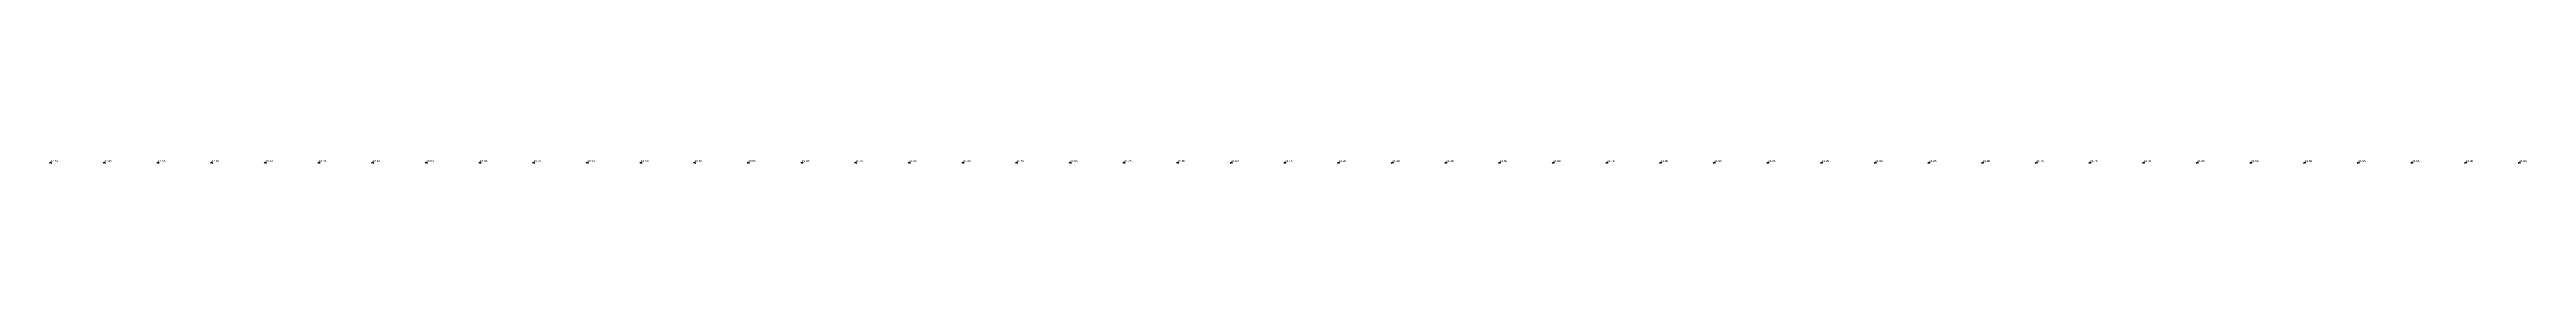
# Model space of a CAD drawing. Extents: x 570945 to 571083, y 5181392 to 5181597.
# Drawn here: x 570952.3 to 571067.7, y 5181539.1 to 5181539.2 of the extents above; entities that cross this region are included whole.
import ezdxf

# ---------------------------------------------------------------- set-up
doc = ezdxf.new("R2010")
doc.units = 0
doc.layers.add('Soundings', color=1, linetype='CONTINUOUS')

msp = doc.modelspace()

# ---------------------------------------------------------------- linework, layer by layer
at = {"layer": 'Soundings'}
for points in [[(570952.325, 5181539.075), (570952.375, 5181539.125), (570952.425, 5181539.075)], [(570954.825, 5181539.075), (570954.875, 5181539.125), (570954.925, 5181539.075)], [(570957.325, 5181539.075), (570957.375, 5181539.125), (570957.425, 5181539.075)], [(570959.825, 5181539.075), (570959.875, 5181539.125), (570959.925, 5181539.075)], [(570962.325, 5181539.075), (570962.375, 5181539.125), (570962.425, 5181539.075)], [(570964.825, 5181539.075), (570964.875, 5181539.125), (570964.925, 5181539.075)], [(570967.325, 5181539.075), (570967.375, 5181539.125), (570967.425, 5181539.075)], [(570969.825, 5181539.075), (570969.875, 5181539.125), (570969.925, 5181539.075)], [(570972.325, 5181539.075), (570972.375, 5181539.125), (570972.425, 5181539.075)], [(570974.825, 5181539.075), (570974.875, 5181539.125), (570974.925, 5181539.075)], [(570977.325, 5181539.075), (570977.375, 5181539.125), (570977.425, 5181539.075)], [(570979.825, 5181539.075), (570979.875, 5181539.125), (570979.925, 5181539.075)], [(570982.325, 5181539.075), (570982.375, 5181539.125), (570982.425, 5181539.075)], [(570984.825, 5181539.075), (570984.875, 5181539.125), (570984.925, 5181539.075)], [(570987.325, 5181539.075), (570987.375, 5181539.125), (570987.425, 5181539.075)], [(570989.825, 5181539.075), (570989.875, 5181539.125), (570989.925, 5181539.075)], [(570992.325, 5181539.075), (570992.375, 5181539.125), (570992.425, 5181539.075)], [(570994.825, 5181539.075), (570994.875, 5181539.125), (570994.925, 5181539.075)], [(570997.325, 5181539.075), (570997.375, 5181539.125), (570997.425, 5181539.075)], [(570999.825, 5181539.075), (570999.875, 5181539.125), (570999.925, 5181539.075)], [(571002.325, 5181539.075), (571002.375, 5181539.125), (571002.425, 5181539.075)], [(571004.825, 5181539.075), (571004.875, 5181539.125), (571004.925, 5181539.075)], [(571007.325, 5181539.075), (571007.375, 5181539.125), (571007.425, 5181539.075)], [(571009.825, 5181539.075), (571009.875, 5181539.125), (571009.925, 5181539.075)], [(571012.325, 5181539.075), (571012.375, 5181539.125), (571012.425, 5181539.075)], [(571014.825, 5181539.075), (571014.875, 5181539.125), (571014.925, 5181539.075)], [(571017.325, 5181539.075), (571017.375, 5181539.125), (571017.425, 5181539.075)], [(571019.825, 5181539.075), (571019.875, 5181539.125), (571019.925, 5181539.075)], [(571022.325, 5181539.075), (571022.375, 5181539.125), (571022.425, 5181539.075)], [(571024.825, 5181539.075), (571024.875, 5181539.125), (571024.925, 5181539.075)], [(571027.325, 5181539.075), (571027.375, 5181539.125), (571027.425, 5181539.075)], [(571029.825, 5181539.075), (571029.875, 5181539.125), (571029.925, 5181539.075)], [(571032.325, 5181539.075), (571032.375, 5181539.125), (571032.425, 5181539.075)], [(571034.825, 5181539.075), (571034.875, 5181539.125), (571034.925, 5181539.075)], [(571037.325, 5181539.075), (571037.375, 5181539.125), (571037.425, 5181539.075)], [(571039.825, 5181539.075), (571039.875, 5181539.125), (571039.925, 5181539.075)], [(571042.325, 5181539.075), (571042.375, 5181539.125), (571042.425, 5181539.075)], [(571044.825, 5181539.075), (571044.875, 5181539.125), (571044.925, 5181539.075)], [(571047.325, 5181539.075), (571047.375, 5181539.125), (571047.425, 5181539.075)], [(571049.825, 5181539.075), (571049.875, 5181539.125), (571049.925, 5181539.075)], [(571052.325, 5181539.075), (571052.375, 5181539.125), (571052.425, 5181539.075)], [(571054.825, 5181539.075), (571054.875, 5181539.125), (571054.925, 5181539.075)], [(571057.325, 5181539.075), (571057.375, 5181539.125), (571057.425, 5181539.075)], [(571059.825, 5181539.075), (571059.875, 5181539.125), (571059.925, 5181539.075)], [(571062.325, 5181539.075), (571062.375, 5181539.125), (571062.425, 5181539.075)], [(571064.825, 5181539.075), (571064.875, 5181539.125), (571064.925, 5181539.075)], [(571067.325, 5181539.075), (571067.375, 5181539.125), (571067.425, 5181539.075)]]:
    msp.add_lwpolyline(points, dxfattribs=at)

# ---------------------------------------------------------------- texts
for s, p in [('17.50', (570952.375, 5181539.125, 17.5)), ('17.45', (570954.875, 5181539.125, 17.45)), ('17.55', (570957.375, 5181539.125, 17.55)), ('17.80', (570959.875, 5181539.125, 17.8)), ('18.10', (570962.375, 5181539.125, 18.1)), ('18.35', (570964.875, 5181539.125, 18.35)), ('18.60', (570967.375, 5181539.125, 18.6)), ('18.80', (570969.875, 5181539.125, 18.8)), ('18.95', (570972.375, 5181539.125, 18.95)), ('19.15', (570974.875, 5181539.125, 19.15)), ('19.30', (570977.375, 5181539.125, 19.3)), ('19.50', (570979.875, 5181539.125, 19.5)), ('19.65', (570982.375, 5181539.125, 19.65)), ('19.85', (570984.875, 5181539.125, 19.85)), ('19.95', (570987.375, 5181539.125, 19.95)), ('20.15', (570989.875, 5181539.125, 20.15)), ('20.25', (570992.375, 5181539.125, 20.25)), ('20.40', (570994.875, 5181539.125, 20.4)), ('20.55', (570997.375, 5181539.125, 20.55)), ('20.65', (570999.875, 5181539.125, 20.65)), ('20.75', (571002.375, 5181539.125, 20.75)), ('20.85', (571004.875, 5181539.125, 20.85)), ('21.00', (571007.375, 5181539.125, 21)), ('21.15', (571009.875, 5181539.125, 21.15)), ('21.20', (571012.375, 5181539.125, 21.2)), ('21.30', (571014.875, 5181539.125, 21.3)), ('21.40', (571017.375, 5181539.125, 21.4)), ('21.50', (571019.875, 5181539.125, 21.5)), ('21.60', (571022.375, 5181539.125, 21.6)), ('21.70', (571024.875, 5181539.125, 21.7)), ('21.90', (571027.375, 5181539.125, 21.9)), ('21.95', (571029.875, 5181539.125, 21.95)), ('21.95', (571032.375, 5181539.125, 21.95)), ('21.95', (571034.875, 5181539.125, 21.95)), ('21.95', (571037.375, 5181539.125, 21.95)), ('21.85', (571039.875, 5181539.125, 21.85)), ('21.80', (571042.375, 5181539.125, 21.8)), ('21.75', (571044.875, 5181539.125, 21.75)), ('21.75', (571047.375, 5181539.125, 21.75)), ('21.70', (571049.875, 5181539.125, 21.7)), ('21.65', (571052.375, 5181539.125, 21.65)), ('21.55', (571054.875, 5181539.125, 21.55)), ('21.50', (571057.375, 5181539.125, 21.5)), ('21.55', (571059.875, 5181539.125, 21.55)), ('21.55', (571062.375, 5181539.125, 21.55)), ('21.30', (571064.875, 5181539.125, 21.3)), ('21.05', (571067.375, 5181539.125, 21.05))]:
    msp.add_text(s, height=0.1, dxfattribs=at).set_placement(p)

doc.saveas('drawing.dxf')
